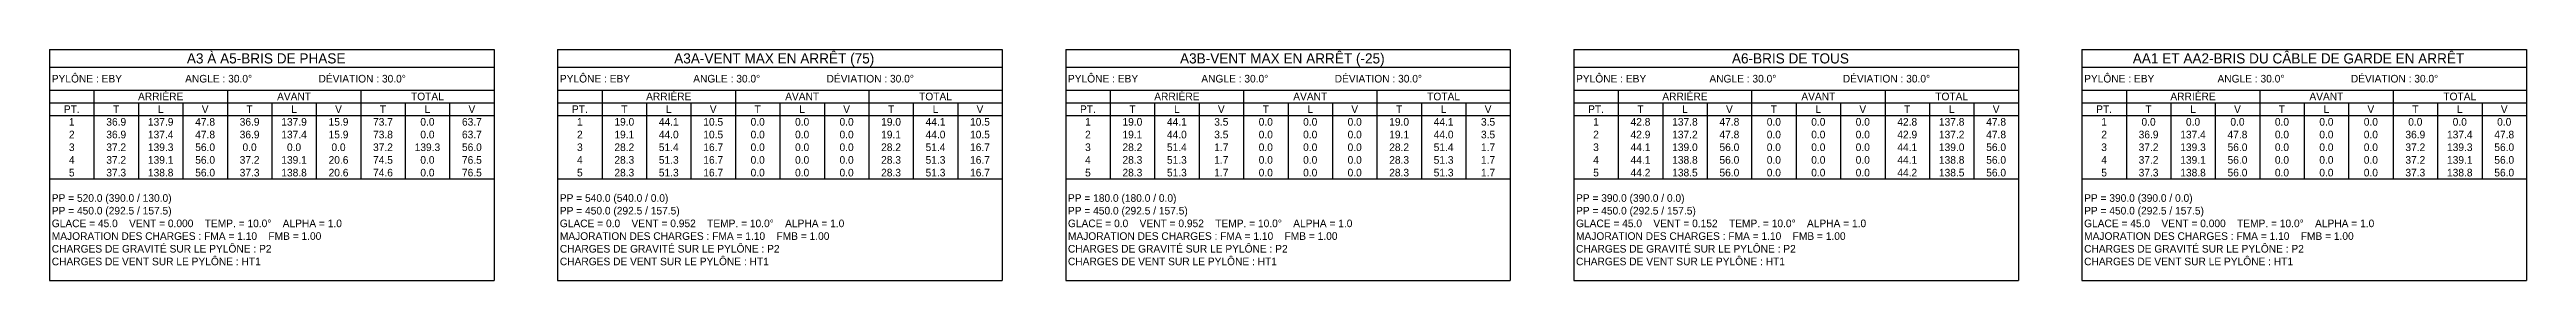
# Model space of a CAD drawing. Header units: metres. Extents: x 0 to 12350, y -182 to 0.
# Drawn here: x 10000 to 11950, y -182 to 0 of the extents above; entities that cross this region are included whole.
import ezdxf
from ezdxf.enums import TextEntityAlignment as Align

# ---------------------------------------------------------------- set-up
doc = ezdxf.new("R2010")
doc.units = ezdxf.units.M

msp = doc.modelspace()

# ---------------------------------------------------------------- texts
for s, p in [('PYLÔNE : EBY', (10001.75, -23)), ('DÉVIATION : 30.0°', (10211.75, -23)), ('PYLÔNE : EBY', (10401.75, -23)), ('DÉVIATION : 30.0°', (10611.75, -23)), ('PYLÔNE : EBY', (10801.75, -23)), ('DÉVIATION : 30.0°', (11011.75, -23)), ('PYLÔNE : EBY', (11201.75, -23)), ('DÉVIATION : 30.0°', (11411.75, -23)), ('PYLÔNE : EBY', (11601.75, -23)), ('DÉVIATION : 30.0°', (11811.75, -23)), ('ANGLE : 30.0°', (10106.75, -23)), ('ANGLE : 30.0°', (10506.75, -23)), ('ANGLE : 30.0°', (10906.75, -23)), ('ANGLE : 30.0°', (11306.75, -23)), ('ANGLE : 30.0°', (11706.75, -23)), ('PP = 520.0 (390.0 / 130.0)', (10001.75, -117)), ('PP = 540.0 (540.0 / 0.0)', (10401.75, -117)), ('PP = 180.0 (180.0 / 0.0)', (10801.75, -117)), ('PP = 390.0 (390.0 / 0.0)', (11201.75, -117)), ('PP = 390.0 (390.0 / 0.0)', (11601.75, -117)), ('GLACE = 45.0    VENT = 0.000    TEMP. = 10.0°    ALPHA = 1.0', (10001.75, -137)), ('PP = 450.0 (292.5 / 157.5)', (10001.75, -127)), ('GLACE = 0.0    VENT = 0.952    TEMP. = 10.0°    ALPHA = 1.0', (10401.75, -137)), ('PP = 450.0 (292.5 / 157.5)', (10401.75, -127)), ('GLACE = 0.0    VENT = 0.952    TEMP. = 10.0°    ALPHA = 1.0', (10801.75, -137)), ('PP = 450.0 (292.5 / 157.5)', (10801.75, -127)), ('GLACE = 45.0    VENT = 0.152    TEMP. = 10.0°    ALPHA = 1.0', (11201.75, -137)), ('PP = 450.0 (292.5 / 157.5)', (11201.75, -127)), ('GLACE = 45.0    VENT = 0.000    TEMP. = 10.0°    ALPHA = 1.0', (11601.75, -137)), ('PP = 450.0 (292.5 / 157.5)', (11601.75, -127)), ('CHARGES DE GRAVITÉ SUR LE PYLÔNE : P2', (10001.75, -157)), ('MAJORATION DES CHARGES : FMA = 1.10    FMB = 1.00', (10001.75, -147)), ('CHARGES DE GRAVITÉ SUR LE PYLÔNE : P2', (10401.75, -157)), ('MAJORATION DES CHARGES : FMA = 1.10    FMB = 1.00', (10401.75, -147)), ('CHARGES DE GRAVITÉ SUR LE PYLÔNE : P2', (10801.75, -157)), ('MAJORATION DES CHARGES : FMA = 1.10    FMB = 1.00', (10801.75, -147)), ('CHARGES DE GRAVITÉ SUR LE PYLÔNE : P2', (11201.75, -157)), ('MAJORATION DES CHARGES : FMA = 1.10    FMB = 1.00', (11201.75, -147)), ('CHARGES DE GRAVITÉ SUR LE PYLÔNE : P2', (11601.75, -157)), ('MAJORATION DES CHARGES : FMA = 1.10    FMB = 1.00', (11601.75, -147)), ('CHARGES DE VENT SUR LE PYLÔNE : HT1', (10001.75, -167)), ('CHARGES DE VENT SUR LE PYLÔNE : HT1', (10401.75, -167)), ('CHARGES DE VENT SUR LE PYLÔNE : HT1', (10801.75, -167)), ('CHARGES DE VENT SUR LE PYLÔNE : HT1', (11201.75, -167)), ('CHARGES DE VENT SUR LE PYLÔNE : HT1', (11601.75, -167))]:
    msp.add_text(s, height=6).set_placement(p, align=Align.MIDDLE_LEFT)
for s, height, p in [('A3 À A5-BRIS DE PHASE   ', 8, (10175, -7)), ('A3A-VENT MAX EN ARRÊT (75)   ', 8, (10575, -7)), ('A3B-VENT MAX EN ARRÊT (-25)   ', 8, (10975, -7)), ('A6-BRIS DE TOUS   ', 8, (11375, -7)), ('AA1 ET AA2-BRIS DU CÂBLE DE GARDE EN ARRÊT   ', 8, (11775, -7)), ('ARRIÈRE', 6, (10087.5, -37)), ('AVANT', 6, (10192.5, -37)), ('TOTAL', 6, (10297.5, -37)), ('ARRIÈRE', 6, (10487.5, -37)), ('AVANT', 6, (10592.5, -37)), ('TOTAL', 6, (10697.5, -37)), ('ARRIÈRE', 6, (10887.5, -37)), ('AVANT', 6, (10992.5, -37)), ('TOTAL', 6, (11097.5, -37)), ('ARRIÈRE', 6, (11287.5, -37)), ('AVANT', 6, (11392.5, -37)), ('TOTAL', 6, (11497.5, -37)), ('ARRIÈRE', 6, (11687.5, -37)), ('AVANT', 6, (11792.5, -37)), ('TOTAL', 6, (11897.5, -37)), ('PT.', 6, (10017.5, -47)), ('1', 6, (10017.5, -57)), ('36.9', 6, (10052.5, -57)), ('T', 6, (10052.5, -47)), ('137.9', 6, (10087.5, -57)), ('L', 6, (10087.5, -47)), ('47.8', 6, (10122.5, -57)), ('V', 6, (10122.5, -47)), ('36.9', 6, (10157.5, -57)), ('T', 6, (10157.5, -47)), ('137.9', 6, (10192.5, -57)), ('L', 6, (10192.5, -47)), ('15.9', 6, (10227.5, -57)), ('V', 6, (10227.5, -47)), ('73.7', 6, (10262.5, -57)), ('T', 6, (10262.5, -47)), ('0.0', 6, (10297.5, -57)), ('L', 6, (10297.5, -47)), ('63.7', 6, (10332.5, -57)), ('V', 6, (10332.5, -47)), ('PT.', 6, (10417.5, -47)), ('1', 6, (10417.5, -57)), ('19.0', 6, (10452.5, -57)), ('T', 6, (10452.5, -47)), ('44.1', 6, (10487.5, -57)), ('L', 6, (10487.5, -47)), ('10.5', 6, (10522.5, -57)), ('V', 6, (10522.5, -47)), ('0.0', 6, (10557.5, -57)), ('T', 6, (10557.5, -47)), ('0.0', 6, (10592.5, -57)), ('L', 6, (10592.5, -47)), ('0.0', 6, (10627.5, -57)), ('V', 6, (10627.5, -47)), ('19.0', 6, (10662.5, -57)), ('T', 6, (10662.5, -47)), ('44.1', 6, (10697.5, -57)), ('L', 6, (10697.5, -47)), ('10.5', 6, (10732.5, -57)), ('V', 6, (10732.5, -47)), ('PT.', 6, (10817.5, -47)), ('1', 6, (10817.5, -57)), ('19.0', 6, (10852.5, -57)), ('T', 6, (10852.5, -47)), ('44.1', 6, (10887.5, -57)), ('L', 6, (10887.5, -47)), ('3.5', 6, (10922.5, -57)), ('V', 6, (10922.5, -47)), ('0.0', 6, (10957.5, -57)), ('T', 6, (10957.5, -47)), ('0.0', 6, (10992.5, -57)), ('L', 6, (10992.5, -47)), ('0.0', 6, (11027.5, -57)), ('V', 6, (11027.5, -47)), ('19.0', 6, (11062.5, -57)), ('T', 6, (11062.5, -47)), ('44.1', 6, (11097.5, -57)), ('L', 6, (11097.5, -47)), ('3.5', 6, (11132.5, -57)), ('V', 6, (11132.5, -47)), ('PT.', 6, (11217.5, -47)), ('1', 6, (11217.5, -57)), ('42.8', 6, (11252.5, -57)), ('T', 6, (11252.5, -47)), ('137.8', 6, (11287.5, -57)), ('L', 6, (11287.5, -47)), ('47.8', 6, (11322.5, -57)), ('V', 6, (11322.5, -47)), ('0.0', 6, (11357.5, -57)), ('T', 6, (11357.5, -47)), ('0.0', 6, (11392.5, -57)), ('L', 6, (11392.5, -47)), ('0.0', 6, (11427.5, -57)), ('V', 6, (11427.5, -47)), ('42.8', 6, (11462.5, -57)), ('T', 6, (11462.5, -47)), ('137.8', 6, (11497.5, -57)), ('L', 6, (11497.5, -47)), ('47.8', 6, (11532.5, -57)), ('V', 6, (11532.5, -47)), ('PT.', 6, (11617.5, -47)), ('1', 6, (11617.5, -57)), ('0.0', 6, (11652.5, -57)), ('T', 6, (11652.5, -47)), ('0.0', 6, (11687.5, -57)), ('L', 6, (11687.5, -47)), ('0.0', 6, (11722.5, -57)), ('V', 6, (11722.5, -47)), ('0.0', 6, (11757.5, -57)), ('T', 6, (11757.5, -47)), ('0.0', 6, (11792.5, -57)), ('L', 6, (11792.5, -47)), ('0.0', 6, (11827.5, -57)), ('V', 6, (11827.5, -47)), ('0.0', 6, (11862.5, -57)), ('T', 6, (11862.5, -47)), ('0.0', 6, (11897.5, -57)), ('L', 6, (11897.5, -47)), ('0.0', 6, (11932.5, -57)), ('V', 6, (11932.5, -47)), ('3', 6, (10017.5, -77)), ('2', 6, (10017.5, -67)), ('36.9', 6, (10052.5, -67)), ('37.2', 6, (10052.5, -77)), ('137.4', 6, (10087.5, -67)), ('139.3', 6, (10087.5, -77)), ('47.8', 6, (10122.5, -67)), ('56.0', 6, (10122.5, -77)), ('36.9', 6, (10157.5, -67)), ('0.0', 6, (10157.5, -77)), ('137.4', 6, (10192.5, -67)), ('0.0', 6, (10192.5, -77)), ('15.9', 6, (10227.5, -67)), ('0.0', 6, (10227.5, -77)), ('37.2', 6, (10262.5, -77)), ('73.8', 6, (10262.5, -67)), ('139.3', 6, (10297.5, -77)), ('0.0', 6, (10297.5, -67)), ('56.0', 6, (10332.5, -77)), ('63.7', 6, (10332.5, -67)), ('3', 6, (10417.5, -77)), ('2', 6, (10417.5, -67)), ('28.2', 6, (10452.5, -77)), ('19.1', 6, (10452.5, -67)), ('44.0', 6, (10487.5, -67)), ('51.4', 6, (10487.5, -77)), ('10.5', 6, (10522.5, -67)), ('16.7', 6, (10522.5, -77)), ('0.0', 6, (10557.5, -67)), ('0.0', 6, (10557.5, -77)), ('0.0', 6, (10592.5, -67)), ('0.0', 6, (10592.5, -77)), ('0.0', 6, (10627.5, -67)), ('0.0', 6, (10627.5, -77)), ('28.2', 6, (10662.5, -77)), ('19.1', 6, (10662.5, -67)), ('44.0', 6, (10697.5, -67)), ('51.4', 6, (10697.5, -77)), ('10.5', 6, (10732.5, -67)), ('16.7', 6, (10732.5, -77)), ('3', 6, (10817.5, -77)), ('2', 6, (10817.5, -67)), ('28.2', 6, (10852.5, -77)), ('19.1', 6, (10852.5, -67)), ('44.0', 6, (10887.5, -67)), ('51.4', 6, (10887.5, -77)), ('3.5', 6, (10922.5, -67)), ('1.7', 6, (10922.5, -77)), ('0.0', 6, (10957.5, -67)), ('0.0', 6, (10957.5, -77)), ('0.0', 6, (10992.5, -67)), ('0.0', 6, (10992.5, -77)), ('0.0', 6, (11027.5, -67)), ('0.0', 6, (11027.5, -77)), ('28.2', 6, (11062.5, -77)), ('19.1', 6, (11062.5, -67)), ('44.0', 6, (11097.5, -67)), ('51.4', 6, (11097.5, -77)), ('3.5', 6, (11132.5, -67)), ('1.7', 6, (11132.5, -77)), ('3', 6, (11217.5, -77)), ('2', 6, (11217.5, -67)), ('42.9', 6, (11252.5, -67)), ('44.1', 6, (11252.5, -77)), ('137.2', 6, (11287.5, -67)), ('139.0', 6, (11287.5, -77)), ('47.8', 6, (11322.5, -67)), ('56.0', 6, (11322.5, -77)), ('0.0', 6, (11357.5, -67)), ('0.0', 6, (11357.5, -77)), ('0.0', 6, (11392.5, -67)), ('0.0', 6, (11392.5, -77)), ('0.0', 6, (11427.5, -67)), ('0.0', 6, (11427.5, -77)), ('42.9', 6, (11462.5, -67)), ('44.1', 6, (11462.5, -77)), ('137.2', 6, (11497.5, -67)), ('139.0', 6, (11497.5, -77)), ('47.8', 6, (11532.5, -67)), ('56.0', 6, (11532.5, -77)), ('3', 6, (11617.5, -77)), ('2', 6, (11617.5, -67)), ('36.9', 6, (11652.5, -67)), ('37.2', 6, (11652.5, -77)), ('137.4', 6, (11687.5, -67)), ('139.3', 6, (11687.5, -77)), ('47.8', 6, (11722.5, -67)), ('56.0', 6, (11722.5, -77)), ('0.0', 6, (11757.5, -67)), ('0.0', 6, (11757.5, -77)), ('0.0', 6, (11792.5, -67)), ('0.0', 6, (11792.5, -77)), ('0.0', 6, (11827.5, -67)), ('0.0', 6, (11827.5, -77)), ('36.9', 6, (11862.5, -67)), ('37.2', 6, (11862.5, -77)), ('137.4', 6, (11897.5, -67)), ('139.3', 6, (11897.5, -77)), ('47.8', 6, (11932.5, -67)), ('56.0', 6, (11932.5, -77)), ('4', 6, (10017.5, -87)), ('5', 6, (10017.5, -97)), ('37.2', 6, (10052.5, -87)), ('37.3', 6, (10052.5, -97)), ('139.1', 6, (10087.5, -87)), ('138.8', 6, (10087.5, -97)), ('56.0', 6, (10122.5, -87)), ('56.0', 6, (10122.5, -97)), ('37.2', 6, (10157.5, -87)), ('37.3', 6, (10157.5, -97)), ('139.1', 6, (10192.5, -87)), ('138.8', 6, (10192.5, -97)), ('20.6', 6, (10227.5, -87)), ('20.6', 6, (10227.5, -97)), ('74.5', 6, (10262.5, -87)), ('74.6', 6, (10262.5, -97)), ('0.0', 6, (10297.5, -87)), ('0.0', 6, (10297.5, -97)), ('76.5', 6, (10332.5, -87)), ('76.5', 6, (10332.5, -97)), ('4', 6, (10417.5, -87)), ('5', 6, (10417.5, -97)), ('28.3', 6, (10452.5, -87)), ('28.3', 6, (10452.5, -97)), ('51.3', 6, (10487.5, -87)), ('51.3', 6, (10487.5, -97)), ('16.7', 6, (10522.5, -87)), ('16.7', 6, (10522.5, -97)), ('0.0', 6, (10557.5, -87)), ('0.0', 6, (10557.5, -97)), ('0.0', 6, (10592.5, -87)), ('0.0', 6, (10592.5, -97)), ('0.0', 6, (10627.5, -87)), ('0.0', 6, (10627.5, -97)), ('28.3', 6, (10662.5, -87)), ('28.3', 6, (10662.5, -97)), ('51.3', 6, (10697.5, -87)), ('51.3', 6, (10697.5, -97)), ('16.7', 6, (10732.5, -87)), ('16.7', 6, (10732.5, -97)), ('4', 6, (10817.5, -87)), ('5', 6, (10817.5, -97)), ('28.3', 6, (10852.5, -87)), ('28.3', 6, (10852.5, -97)), ('51.3', 6, (10887.5, -87)), ('51.3', 6, (10887.5, -97)), ('1.7', 6, (10922.5, -87)), ('1.7', 6, (10922.5, -97)), ('0.0', 6, (10957.5, -87)), ('0.0', 6, (10957.5, -97)), ('0.0', 6, (10992.5, -87)), ('0.0', 6, (10992.5, -97)), ('0.0', 6, (11027.5, -87)), ('0.0', 6, (11027.5, -97)), ('28.3', 6, (11062.5, -87)), ('28.3', 6, (11062.5, -97)), ('51.3', 6, (11097.5, -87)), ('51.3', 6, (11097.5, -97)), ('1.7', 6, (11132.5, -87)), ('1.7', 6, (11132.5, -97)), ('4', 6, (11217.5, -87)), ('5', 6, (11217.5, -97)), ('44.1', 6, (11252.5, -87)), ('44.2', 6, (11252.5, -97)), ('138.8', 6, (11287.5, -87)), ('138.5', 6, (11287.5, -97)), ('56.0', 6, (11322.5, -87)), ('56.0', 6, (11322.5, -97)), ('0.0', 6, (11357.5, -87)), ('0.0', 6, (11357.5, -97)), ('0.0', 6, (11392.5, -87)), ('0.0', 6, (11392.5, -97)), ('0.0', 6, (11427.5, -87)), ('0.0', 6, (11427.5, -97)), ('44.1', 6, (11462.5, -87)), ('44.2', 6, (11462.5, -97)), ('138.8', 6, (11497.5, -87)), ('138.5', 6, (11497.5, -97)), ('56.0', 6, (11532.5, -87)), ('56.0', 6, (11532.5, -97)), ('4', 6, (11617.5, -87)), ('5', 6, (11617.5, -97)), ('37.2', 6, (11652.5, -87)), ('37.3', 6, (11652.5, -97)), ('139.1', 6, (11687.5, -87)), ('138.8', 6, (11687.5, -97)), ('56.0', 6, (11722.5, -87)), ('56.0', 6, (11722.5, -97)), ('0.0', 6, (11757.5, -87)), ('0.0', 6, (11757.5, -97)), ('0.0', 6, (11792.5, -87)), ('0.0', 6, (11792.5, -97)), ('0.0', 6, (11827.5, -87)), ('0.0', 6, (11827.5, -97)), ('37.2', 6, (11862.5, -87)), ('37.3', 6, (11862.5, -97)), ('139.1', 6, (11897.5, -87)), ('138.8', 6, (11897.5, -97)), ('56.0', 6, (11932.5, -87)), ('56.0', 6, (11932.5, -97))]:
    msp.add_text(s, height=height).set_placement(p, align=Align.MIDDLE_CENTER)

# ---------------------------------------------------------------- linework, layer by layer
at = {"color": 6}
for p, q in [((10000, 0), (10350, 0)), ((10000, 0), (10000, -182)), ((10350, 0), (10350, -182)), ((10400, 0), (10750, 0)), ((10400, 0), (10400, -182)), ((10750, 0), (10750, -182)), ((10800, 0), (11150, 0)), ((10800, 0), (10800, -182)), ((11150, 0), (11150, -182)), ((11200, 0), (11550, 0)), ((11200, 0), (11200, -182)), ((11550, 0), (11550, -182)), ((11600, 0), (11950, 0)), ((11600, 0), (11600, -182)), ((11950, 0), (11950, -182)), ((10000, -14), (10350, -14)), ((10400, -14), (10750, -14)), ((10800, -14), (11150, -14)), ((11200, -14), (11550, -14)), ((11600, -14), (11950, -14)), ((10000, -32), (10350, -32)), ((10400, -32), (10750, -32)), ((10800, -32), (11150, -32)), ((11200, -32), (11550, -32)), ((11600, -32), (11950, -32)), ((10000, -52), (10350, -52)), ((10400, -52), (10750, -52)), ((10800, -52), (11150, -52)), ((11200, -52), (11550, -52)), ((11600, -52), (11950, -52)), ((10000, -102), (10350, -102)), ((10400, -102), (10750, -102)), ((10800, -102), (11150, -102)), ((11200, -102), (11550, -102)), ((11600, -102), (11950, -102)), ((10000, -182), (10350, -182)), ((10400, -182), (10750, -182)), ((10800, -182), (11150, -182)), ((11200, -182), (11550, -182)), ((11600, -182), (11950, -182))]:
    msp.add_line(p, q, dxfattribs=at)
at = {"color": 4}
for p, q in [((10035, -32), (10035, -102)), ((10140, -32), (10140, -102)), ((10245, -32), (10245, -102)), ((10435, -32), (10435, -102)), ((10540, -32), (10540, -102)), ((10645, -32), (10645, -102)), ((10835, -32), (10835, -102)), ((10940, -32), (10940, -102)), ((11045, -32), (11045, -102)), ((11235, -32), (11235, -102)), ((11340, -32), (11340, -102)), ((11445, -32), (11445, -102)), ((11635, -32), (11635, -102)), ((11740, -32), (11740, -102)), ((11845, -32), (11845, -102)), ((10000, -42), (10350, -42)), ((10070, -42), (10070, -102)), ((10105, -42), (10105, -102)), ((10175, -42), (10175, -102)), ((10210, -42), (10210, -102)), ((10280, -42), (10280, -102)), ((10315, -42), (10315, -102)), ((10400, -42), (10750, -42)), ((10470, -42), (10470, -102)), ((10505, -42), (10505, -102)), ((10575, -42), (10575, -102)), ((10610, -42), (10610, -102)), ((10680, -42), (10680, -102)), ((10715, -42), (10715, -102)), ((10800, -42), (11150, -42)), ((10870, -42), (10870, -102)), ((10905, -42), (10905, -102)), ((10975, -42), (10975, -102)), ((11010, -42), (11010, -102)), ((11080, -42), (11080, -102)), ((11115, -42), (11115, -102)), ((11200, -42), (11550, -42)), ((11270, -42), (11270, -102)), ((11305, -42), (11305, -102)), ((11375, -42), (11375, -102)), ((11410, -42), (11410, -102)), ((11480, -42), (11480, -102)), ((11515, -42), (11515, -102)), ((11600, -42), (11950, -42)), ((11670, -42), (11670, -102)), ((11705, -42), (11705, -102)), ((11775, -42), (11775, -102)), ((11810, -42), (11810, -102)), ((11880, -42), (11880, -102)), ((11915, -42), (11915, -102))]:
    msp.add_line(p, q, dxfattribs=at)

msp.set_redraw_order([(e.dxf.handle, doc.entitydb.next_handle()) for e in msp.query("TEXT MTEXT ATTDEF DIMENSION ARC_DIMENSION")])  # texts and dimensions are drawn at this point

doc.saveas('drawing.dxf')
